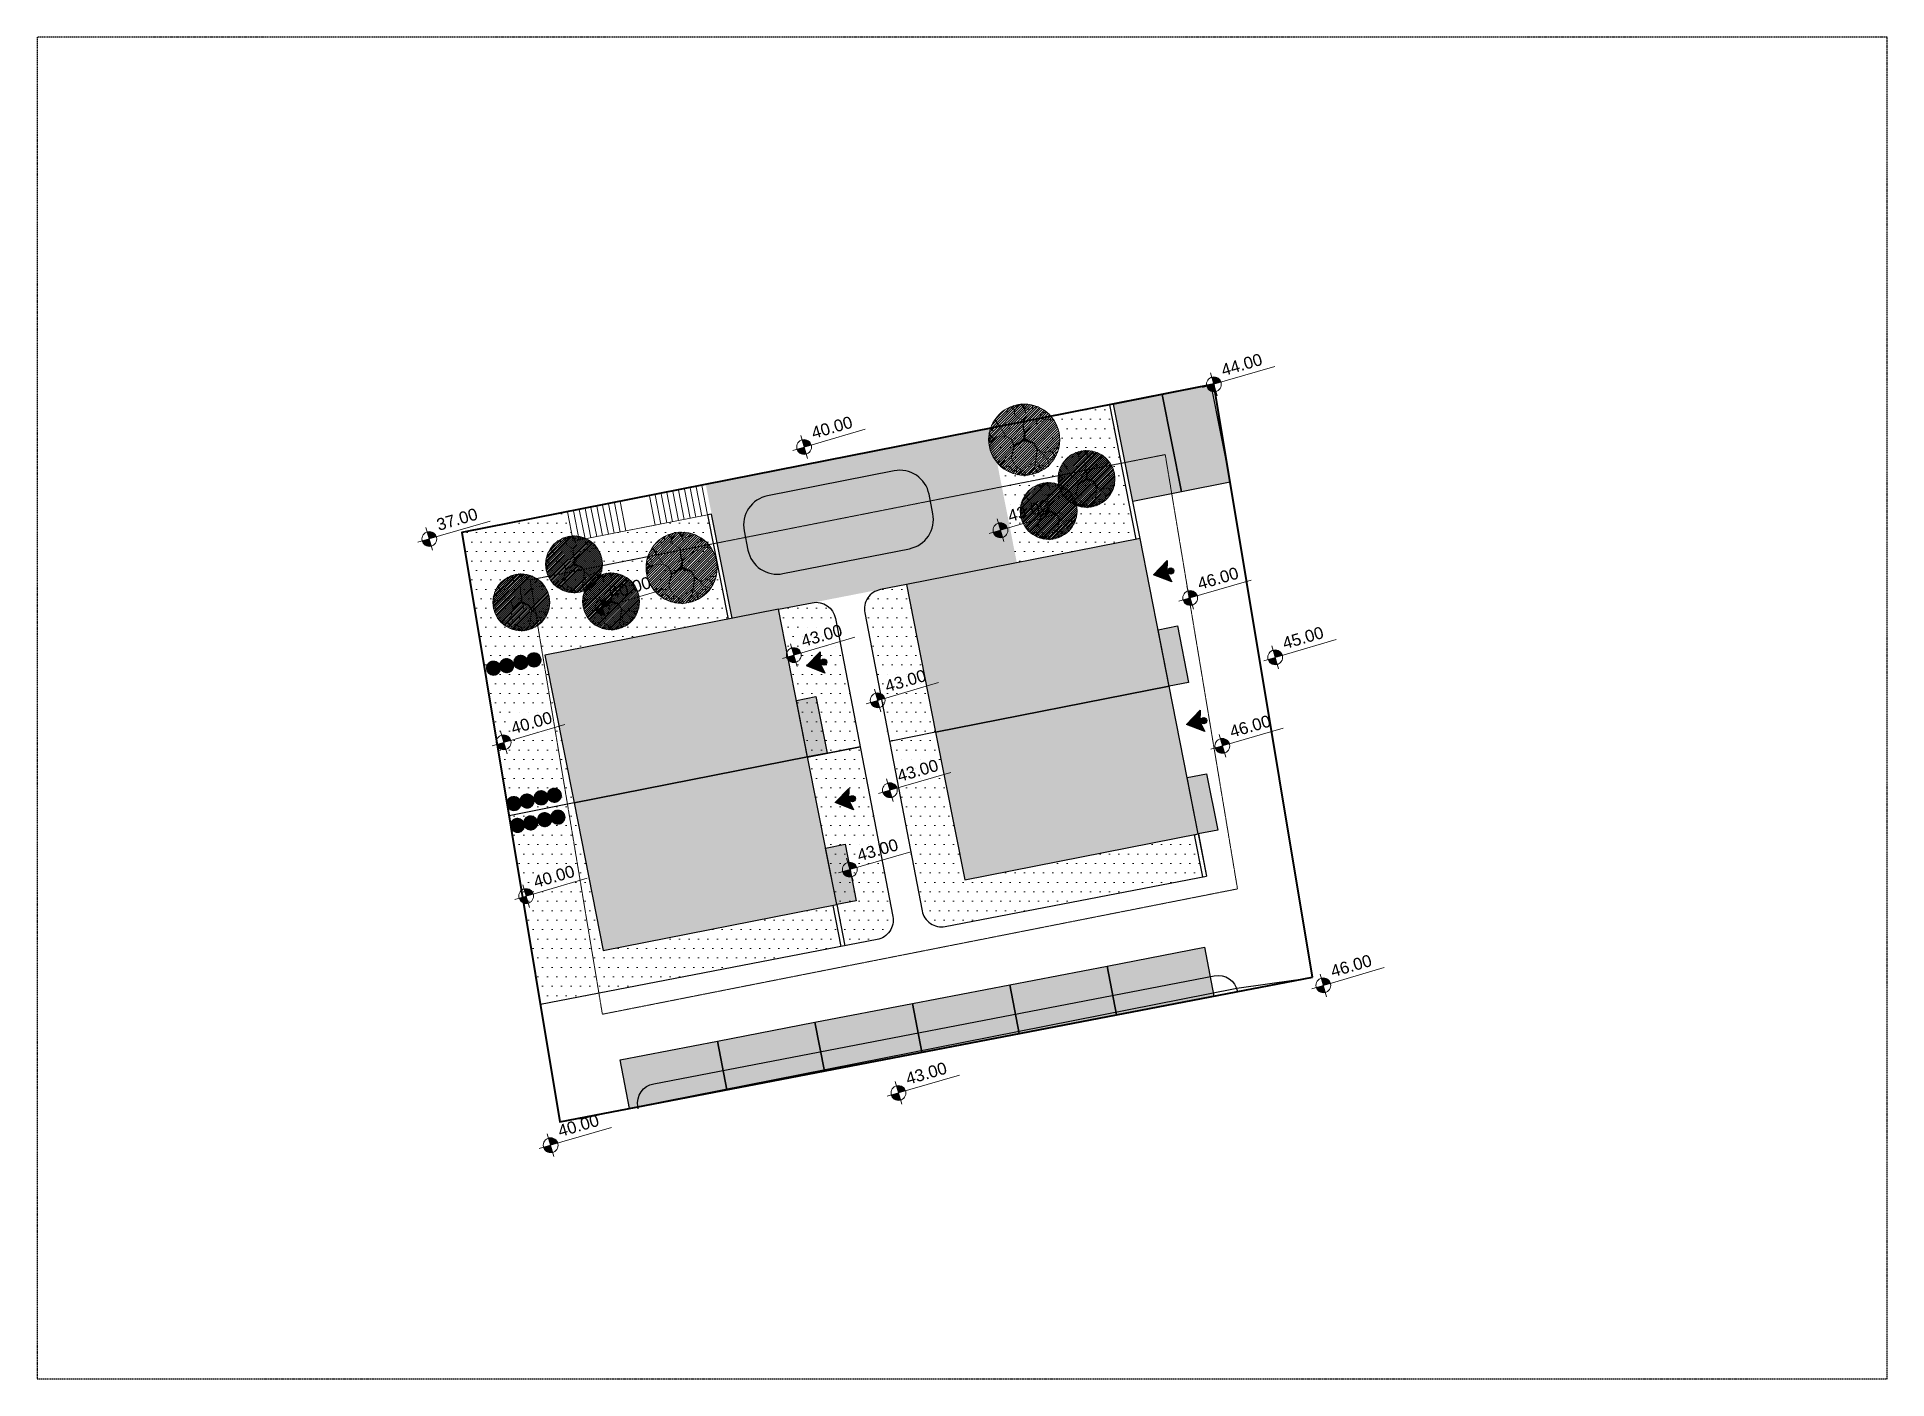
# Model space of a CAD drawing. Header units: millimetres. Extents: x 694231 to 734331, y 4486031 to 4541543.
# Drawn here: x 694231 to 703557, y 4505419 to 4512181 of the extents above; entities that cross this region are included whole.
import ezdxf
from ezdxf.enums import TextEntityAlignment as Align

# ---------------------------------------------------------------- set-up
doc = ezdxf.new("R2010")
doc.units = ezdxf.units.MM
for name, pattern in [('022_ATASEHIR MODERN_ABL_TASIYICI_110-120$0$HIDDEN', [9.525, 6.35, -3.175]), ('AI-Linetype-22', [3.2004, 1.6002, -1.6002]), ('HIDDEN', [0.375, 0.25, -0.125])]:
    doc.linetypes.add(name, pattern=pattern)
for name, color, linetype, lineweight in [('_P10_İ_GirişBina', 250, 'Continuous', 15), ('_P3_S_Duvar_Ç', 7, 'Continuous', 30), ('_P6_BT_Yesil_T', 87, 'Continuous', 5), ('A-merdiven betonarme', 41, 'HIDDEN', 9), ('BS_09_AĞAÇ', 3, 'Continuous', 0), ('DERE_TARAMA', 152, 'Continuous', 0), ('VAZİYET PLANI KOT SEMBOL BS(M)', 2, 'Continuous', 18), ('VAZİYET PLANI KOT YAZI BS(M)', 1, 'Continuous', 18)]:
    doc.layers.add(name, color=color, linetype=linetype, lineweight=lineweight)
doc.layers.add('_P2_D_5_T', color=7, linetype='Continuous', lineweight=20, true_color=0x51565c)
doc.styles.add('LYO_LJD', font='times.ttf')
doc.styles.add('on02.0mm-Arial', font='arial.ttf', dxfattribs={"height": 2})
pattern_1 = [(0, (-19595.13, -39837.417), (23.8125, 47.625), [0, -47.625])]

# ---------------------------------------------------------------- blocks, each defined once
blk = doc.blocks.new('G_BINA')
at = {"layer": '_P10_İ_GirişBina'}
h = blk.add_hatch(color=31, dxfattribs=at)
h.dxf.hatch_style = 1
h.paths.add_polyline_path([(-0.393, -0.098), (0, 0.488), (0.393, -0.098), (0, 0)])
h = blk.add_hatch(color=31, dxfattribs=at)
h.dxf.hatch_style = 1
edge = h.paths.add_edge_path()
edge.add_arc((0, -0.144), 0.109, 0, 360)
at = {"layer": '_P10_İ_GirişBina', "lineweight": 30}
blk.add_lwpolyline([(-0.393, -0.098), (0, 0.488), (0.393, -0.098), (0, 0)], close=True, dxfattribs=at)
blk.add_circle((0, -0.144), 0.109, dxfattribs=at)
at = {"layer": '_P10_İ_GirişBina', "insert": (0.003, 0.355), "char_height": 0.34, "width": 1.584, "attachment_point": 2, "style": 'LYO_LJD'}
blk.add_mtext('{\\fArial Narrow|b0|i0|c162|p34;G}', dxfattribs=at)
blk = doc.blocks.new('*U2')
at = {"layer": 'VAZİYET PLANI KOT SEMBOL BS(M)', "extrusion": (-3.94233e-09, -3.15733e-08, 1)}
h = blk.add_hatch(color=5, dxfattribs=at)
h.dxf.hatch_style = 1
h.paths.add_polyline_path([(0, 7.8), (0, 0), (7.8, 0, 0.414214)])
h.paths.add_polyline_path([(0, 0), (-7.8, 0, 0.414214), (0, -7.8)])
at = {"layer": 'VAZİYET PLANI KOT SEMBOL BS(M)', "color": 5, "extrusion": (-3.94233e-09, -3.15733e-08, 1)}
blk.add_line((12.4, 0, 0), (66.4, 0, 0), dxfattribs=at)
for points in [[(-12.4, 0), (12.4, 0)], [(0, 12.4), (0, -12.4)]]:
    blk.add_lwpolyline(points, dxfattribs=at)
blk.add_circle((0, 0), 7.75, dxfattribs=at)
at = {"layer": 'VAZİYET PLANI KOT YAZI BS(M)', "extrusion": (-3.94233e-09, -3.15733e-08, 1), "style": 'on02.0mm-Arial'}
for tag, p in [('BDK', (11.8, 1.5)), ('TZK', (11.8, -18.4))]:
    blk.add_attdef(tag, text='', height=12.5, dxfattribs=at).set_placement(p, align=Align.BOTTOM_LEFT)
blk = doc.blocks.new('ereff')
at = {"true_color": 0xc7c8ca}
h = blk.add_hatch(color=9, dxfattribs=at)
h.dxf.hatch_style = 1
h.paths.add_polyline_path([(-1458.1, -4329.9), (-1208.1, -4329.9), (-1208.1, -4829.9), (-1458.1, -4829.9)])
at = {"color": 30, "true_color": 0xf8991e}
blk.add_lwpolyline([(-1458.1, -4329.9), (-1208.1, -4329.9), (-1208.1, -4829.9), (-1458.1, -4829.9), (-1458.1, -4329.9)], dxfattribs=at)
blk = doc.blocks.new('QuercusRubra')
at = {"layer": 'BS_09_AĞAÇ', "ltscale": 0.1, "true_color": 0x64815a}
h = blk.add_hatch(dxfattribs=at)
h.set_pattern_fill('ANSI31', color=77, scale=0.030992, angle=322.6119)
h.set_pattern_definition([(7.611940797, (-1785412.38719, -1842232.42255), (-0.013034216255, 0.0975318525524), [])])
edge = h.paths.add_edge_path()
edge.add_arc((0, 0), 2, 322.6119, 682.6119)
at = {"layer": 'BS_09_AĞAÇ', "color": 116}
for points in [[(-1.5, 1.01), (-1.69, 1.06)], [(-1.43, 1.19), (-1.66, 1.11)], [(-1.05, 1.03), (-1.57, 1.25)], [(-1.22, 1.09), (-1.49, 1.01)], [(-1.32, 1.15), (-1.43, 1.41)], [(-1.37, 1.3), (-1.34, 1.51)], [(-1.08, 1.41), (-1.12, 1.65)], [(-0.67, 1.42), (-0.62, 1.92)], [(0.13, 1.79), (0.3, 1.94)], [(0.41, 1.4), (0.68, 1.89)], [(0.57, 1.69), (0.51, 1.94)], [(0.52, 1.61), (0.95, 1.76)], [(0.98, 1.12), (1.17, 1.65)], [(1.07, 1.4), (1.07, 1.71)], [(1.09, 1.4), (1.36, 1.48)], [(1.2, 1.22), (1.75, 1)], [(1.45, 1.11), (1.55, 1.28)], [(-1.49, 1.01), (-1.78, 0.91)], [(1.55, 0.55), (1.94, 0.49)], [(1.65, 0.17), (2, -0.14)], [(1.74, 0.52), (1.89, 0.7)], [(1.82, 0.24), (2, 0.15)], [(1.85, 0.02), (2.01, 0.08)], [(-1.81, -0.07), (-2, -0.17)], [(-1.56, -0.25), (-1.98, -0.34)], [(-1.57, -0.96), (-1.61, -0.62), (-1.96, -0.48)], [(-1.78, -0.56), (-1.91, -0.62)], [(-1.72, -0.87), (-1.8, -0.88)], [(-1.28, -0.93), (-1.44, -1.17), (-1.56, -1.22)], [(-1.28, -0.96), (-1.08, -1.4), (-1.11, -1.68)], [(-1.46, -1.05), (-1.67, -1.14)], [(-1.23, -1.34), (-1.5, -1.35)], [(-1.18, -1.22), (-1.31, -1.52)], [(-1.25, -1.42), (-1.18, -1.65)], [(-0.23, -1.37), (-0.5, -1.61), (-1.03, -1.72)], [(-0.78, -1.67), (-0.76, -1.84)], [(-0.48, -1.78), (-0.61, -1.89)], [(-0.5, -1.61), (-0.47, -1.96)], [(-0.17, -1.63), (-0.35, -1.95)], [(-0.24, -1.77), (-0.1, -1.98)], [(-0.1, -1.73), (0.07, -1.97)], [(0.36, -1.7), (0.23, -2)], [(0.37, -1.58), (0.61, -1.91)], [(0.68, -1.34), (1.06, -1.72)], [(0.84, -1.5), (0.81, -1.85)], [(0.99, -1.38), (1.27, -1.58)], [(1.32, -1.29), (1.42, -1.4)]]:
    blk.add_lwpolyline(points, dxfattribs=at)
for points in [[(-0.7, 0.78, 0.05, 0, 0), (-1.04, 1.05, 0, 0, 0), (-1.09, 1.4, 0, 0, 0), (-1.21, 1.61, 0, 0, 0)], [(0.62, 0.91, 0.05, 0, 0), (1, 0.97, 0, 0, 0), (0.98, 1.11, 0, 0, 0), (1.44, 1.39, 0, 0, 0)], [(1.03, 0.31, 0.05, 0, 0), (1.65, 0.17, 0, 0, 0), (1.98, 0.37, 0, 0, 0)], [(0.26, -0.87, 0.0834, 0.05, 0), (-0.24, -1.37, 0.05, 0, 0), (-1.19, -1.22, 0, 0, 0), (-1.88, -0.76, 0, 0, 0)], [(-1.18, -0.34, 0.05, 0.05, 0), (-1.27, -0.68, 0.05, 0, 0), (-1.28, -0.93, 0, 0, 0), (-1.72, -1.03, 0, 0, 0)], [(-0.23, -1.37, 0.05, 0, 0), (-0.12, -1.74, 0, 0, 0), (-0.24, -1.96, 0, 0, 0)], [(0.35, -1.25, 0.05, 0, 0), (0.37, -1.98, 0, 0, 0)]]:
    blk.add_lwpolyline(points, format="xyseb", dxfattribs=at)
at = {"layer": 'BS_09_AĞAÇ', "color": 36}
for points in [[(0, 0, 0.167, 0.0834, 0), (-0.67, 0.05, 0.0834, 0.05, 0), (-0.55, 0.47, 0.05, 0.0334, 0), (-0.7, 0.78, 0.0334, 0.0334, 0), (-0.67, 1.03, 0.05, 0, 0), (-0.67, 1.4, 0, 0, 0), (-0.93, 1.77, 0, 0, 0)], [(0, 0, 0.167, 0.0834, 0), (0.26, 0.29, 0.0834, 0.0834, 0), (0.35, 0.54, 0.0834, 0.05, 0), (0.61, 0.9, 0.05, 0, 0), (0.4, 1.4, 0, 0, 0), (0.13, 1.8, 0, 0, 0), (0.1, 1.96, 0, 0, 0)], [(-0.67, 0.05, 0.0834, 0.05, 0), (-1.18, -0.35, 0.05, 0, 0), (-1.41, -0.34, 0, 0, 0), (-1.75, -0.11, 0, 0, 0), (-1.98, 0.14, 0, 0, 0)], [(0, 0, 0.167, 0.0834, 0), (0.31, -0.48, 0.0834, 0.0834, 0), (0.26, -0.85, 0.0834, 0.05, 0), (0.36, -1.25, 0.05, 0, 0), (0.99, -1.39, 0, 0, 0), (1.65, -1.19, 0, 0, 0)], [(0.28, 0.29, 0.0834, 0.05, 0), (1.02, 0.32, 0.05, 0, 0), (1.55, 0.55, 0, 0, 0), (1.79, 0.81, 0, 0, 0)]]:
    blk.add_lwpolyline(points, format="xyseb", dxfattribs=at)
at = {"layer": 'BS_09_AĞAÇ'}
blk.add_circle((0, 0), 2, dxfattribs=at)

msp = doc.modelspace()

# ---------------------------------------------------------------- hatches: boundary and pattern name
at = {"lineweight": 80, "true_color": 0x904637}
h = msp.add_hatch(color=17, dxfattribs=at)
h.dxf.hatch_style = 1
edge = h.paths.add_edge_path()
edge.add_arc((700112.5, 4508736.4), 15.3, 0, 360)
h.paths.add_polyline_path([(700117.9, 4508681.3), (700026.1, 4508717.7), (700094.6, 4508788.7), (700092.8, 4508732.1)])
h.paths.add_polyline_path([(700123.8, 4508705.5), (700109.8, 4508770.2), (700013, 4508749.3), (700027, 4508684.5)], flags=9)
h.paths.add_polyline_path([(700085.2, 4508165.6), (699938.5, 4508909.9), (698761.2, 4508677.7), (698907.9, 4507933.4)])
h.paths.add_polyline_path([(699882.4, 4509194.1), (699980.5, 4509213.5), (700036.6, 4508929.2), (699938.5, 4508909.9)])
h.paths.add_polyline_path([(700029.2, 4508449.9), (700127.3, 4508469.2), (700183.3, 4508185), (700085.2, 4508165.6)])
h.paths.add_polyline_path([(699938.7, 4508908.6), (699791.7, 4509654.1), (698614.4, 4509422), (698761.2, 4508677.7), (699938.5, 4508909.9)])
h = msp.add_hatch(color=17, dxfattribs=at)
h.dxf.hatch_style = 1
h.paths.add_polyline_path([(698115.8, 4508552.6), (697968.8, 4509298.1), (696791.5, 4509065.9), (696938.3, 4508321.7), (698115.6, 4508553.8)])
h.paths.add_polyline_path([(698059.5, 4508838.1), (698157.7, 4508857.4), (698213.7, 4508573.2), (698115.6, 4508553.9)])
h = msp.add_hatch(color=17, dxfattribs=at)
h.dxf.hatch_style = 1
h.paths.add_polyline_path([(698206.3, 4508093.9), (698304.4, 4508113.2), (698360.4, 4507829), (698262.3, 4507809.6)])
h.paths.add_polyline_path([(698262.3, 4507809.6), (698115.6, 4508553.9), (696938.3, 4508321.7), (697085, 4507577.4), (698262.3, 4507809.6)])
at = {"layer": '_P2_D_5_T', "lineweight": 0, "true_color": 0x745e3d}
h = msp.add_hatch(dxfattribs=at)
h.set_pattern_fill('ANSI31', color=37, scale=0.005, angle=28)
h.set_pattern_definition([(73, (-19595.128716, -39837.4173), (-0.015181338000913, 0.004641400812473), [])])
h.paths.add_polyline_path([(699036.9, 4510208.9), (697602.4, 4509926.1), (697735.8, 4509252.1), (699170.5, 4509531.6)])
h.paths.add_polyline_path([(698629.1, 4509602.9), (697991.4, 4509477.2, -0.414214), (697815.2, 4509595.3), (697795.8, 4509693.4, -0.414214), (697914, 4509869.6), (698551.7, 4509995.3, -0.414214), (698727.9, 4509877.2), (698747.2, 4509779.1, -0.414214)], flags=16)
at = {"layer": '_P6_BT_Yesil_T'}
h = msp.add_hatch(dxfattribs=at)
h.set_pattern_fill('DOTS', color=256, scale=30)
h.set_pattern_definition(pattern_1)
h.paths.add_polyline_path([(699036.9, 4510208.9), (699638.6, 4510327.6), (699772.1, 4509650.3), (699170.5, 4509531.6)])
h = msp.add_hatch(dxfattribs=at)
h.set_pattern_fill('DOTS', color=256, scale=30)
h.set_pattern_definition(pattern_1)
h.paths.add_polyline_path([(696486.2, 4509005), (696373.2, 4509683.7), (696905.9, 4509787.9), (696934.7, 4509640.7), (697611.9, 4509773.2), (697715.4, 4509248.1)])
h = msp.add_hatch(dxfattribs=at)
h.set_pattern_fill('DOTS', color=256, scale=30)
h.set_pattern_definition(pattern_1)
h.paths.add_polyline_path([(698614.4, 4509422), (698482.8, 4509396.7, 0.41436), (698403.5, 4509279.6), (698528.2, 4508631.8), (698761.2, 4508677.7)])
h = msp.add_hatch(dxfattribs=at)
h.set_pattern_fill('DOTS', color=256, scale=30)
h.set_pattern_definition(pattern_1)
h.paths.add_polyline_path([(698256.2, 4509251.5, 0.414068), (698139.1, 4509330.8), (697968.8, 4509298.1), (698115.8, 4508552.6), (698380.8, 4508603.6)])
edge = h.paths.add_edge_path()
edge.add_line((698262.4, 4507809.6), (698303.4, 4507601.6))
edge.add_line((698303.4, 4507601.6), (698465.8, 4507632.9))
edge.add_arc((698446.9, 4507731.1), 100, 280.89334, 370.89334)
edge.add_line((698545.1, 4507750), (698380.8, 4508603.6))
edge.add_line((698380.8, 4508603.6), (698115.8, 4508552.6))
edge.add_line((698115.8, 4508552.6), (698262.3, 4507809.6))
edge.add_line((698262.3, 4507809.6), (698262.4, 4507809.6))
h.paths.add_polyline_path([(698283.7, 4507597.8), (698242.7, 4507805.7), (697085, 4507577.4), (696938.3, 4508321.7), (696938.3, 4508321.7), (696610.7, 4508257.1), (696769, 4507306.3)])
h = msp.add_hatch(dxfattribs=at)
h.set_pattern_fill('DOTS', color=256, scale=30)
h.set_pattern_definition(pattern_1)
h.paths.add_polyline_path([(696486.1, 4509005.7), (696610.7, 4508257.1), (696938.3, 4508321.7), (696791.5, 4509065.9)])
h = msp.add_hatch(dxfattribs=at)
h.set_pattern_fill('DOTS', color=256, scale=30)
h.set_pattern_definition(pattern_1)
h.paths.add_polyline_path([(698692.4, 4507778.3, 0.414214), (698809.5, 4507699), (700107.6, 4507948.8), (700065.6, 4508161.7), (698907.9, 4507933.4), (698761.2, 4508677.7), (698528.2, 4508631.8)])
at = {"layer": 'DERE_TARAMA'}
h = msp.add_hatch(color=133, dxfattribs=at)
h.dxf.hatch_style = 1
h.paths.add_polyline_path([(697914, 4509869.6, 0.414214), (697795.8, 4509693.4), (697815.2, 4509595.3, 0.414214), (697991.4, 4509477.2), (698629.1, 4509602.9, 0.414214), (698747.2, 4509779.1), (698727.9, 4509877.2, 0.414214), (698551.7, 4509995.3)])

# ---------------------------------------------------------------- linework, layer by layer
at = {"color": 1, "lineweight": 40}
msp.add_lwpolyline([(700660.9, 4507444.3), (700163.7, 4510431.1), (696373.2, 4509683.7), (696867.5, 4506714.3)], close=True, dxfattribs=at)
at = {"color": 5}
for points in [[(696373.2, 4509683.7), (700163.7, 4510431.1)], [(696867.5, 4506714.3), (696373.2, 4509683.7)], [(696966.1, 4506730.7), (697260, 4506792.4), (700279.7, 4507388), (700577.3, 4507429.6)], [(697260.4, 4506789.9), (700282.9, 4507371.6)]]:
    msp.add_lwpolyline(points, dxfattribs=at)
at = {"color": 1, "lineweight": 30}
for points in [[(697582.7, 4509922.2), (696373.2, 4509683.7), (696867.5, 4506714.3), (698657.9, 4507058.8)], [(698657.9, 4507058.8), (700660.9, 4507444.3)]]:
    msp.add_lwpolyline(points, dxfattribs=at)
at = {"color": 7, "lineweight": 30}
for points in [[(699938.7, 4508908.6), (699791.7, 4509654.1), (698614.4, 4509422), (698761.2, 4508677.7), (699938.5, 4508909.9)], [(698115.8, 4508552.6), (697968.8, 4509298.1), (696791.5, 4509065.9), (696938.3, 4508321.7), (698115.6, 4508553.8)], [(698059.5, 4508838.1), (698157.7, 4508857.4), (698213.7, 4508573.2), (698115.6, 4508553.9), (698059.5, 4508838.1)], [(698262.3, 4507809.6), (698115.6, 4508553.9), (696938.3, 4508321.7), (697085, 4507577.4), (698262.3, 4507809.6)]]:
    msp.add_lwpolyline(points, close=True, dxfattribs=at)
for points in [[(699882.4, 4509194.1), (699980.5, 4509213.5), (700036.6, 4508929.2), (699938.5, 4508909.9), (699882.4, 4509194.1)], [(700085.2, 4508165.6), (699938.5, 4508909.9), (698761.2, 4508677.7), (698907.9, 4507933.4), (700085.2, 4508165.6)], [(700029.2, 4508449.9), (700127.3, 4508469.2), (700183.3, 4508185), (700085.2, 4508165.6), (700029.2, 4508449.9)], [(698206.3, 4508093.9), (698304.4, 4508113.2), (698360.4, 4507829), (698262.3, 4507809.6), (698206.3, 4508093.9)]]:
    msp.add_lwpolyline(points, dxfattribs=at)
at = {"color": 8}
msp.add_lwpolyline([(697262.1, 4506780), (697260, 4506792.4, -0.406859), (697339.8, 4506907), (700165.8, 4507450.9, -0.412858), (700282.8, 4507372), (700282.9, 4507371.6)], format="xyb", dxfattribs=at)
at = {"layer": '_P3_S_Duvar_Ç', "lineweight": 30}
msp.add_line((700085.5, 4508164.4), (700127.2, 4507952.6), dxfattribs=at)
at = {"layer": '_P3_S_Duvar_Ç', "color": 3, "lineweight": 30}
for points in [[(700660.9, 4507444.3), (700163.7, 4510431.1), (696373.2, 4509683.7), (696867.5, 4506714.3), (700660.9, 4507444.3)], [(698115.6, 4508553.8), (698380.4, 4508606)], [(696867.5, 4506714.3), (700660.9, 4507444.3)]]:
    msp.add_lwpolyline(points, dxfattribs=at)
at = {"layer": '_P3_S_Duvar_Ç', "lineweight": 30}
for points in [[(699772.1, 4509650.3), (699638.6, 4510327.6)], [(699791.7, 4509654.1), (699658.2, 4510331.4)], [(697735.3, 4509252), (697631.7, 4509777.2), (697611.9, 4509773.2), (697715.7, 4509248.2)], [(698115.8, 4508552.6), (698380.8, 4508603.6)], [(698761.2, 4508677.7), (698528.2, 4508631.8)], [(696938.3, 4508321.7), (696610.7, 4508257.1)], [(700107.6, 4507948.8), (700065.6, 4508161.7), (700085.2, 4508165.6), (700127.2, 4507952.6)], [(700107.6, 4507948.8), (700127.2, 4507952.6)], [(698242.7, 4507805.7), (698283.7, 4507597.8)], [(698262.4, 4507809.6), (698303.4, 4507601.6)]]:
    msp.add_lwpolyline(points, dxfattribs=at)
at = {"layer": '_P3_S_Duvar_Ç', "color": 7, "lineweight": 30, "true_color": 0xffffff}
msp.add_lwpolyline([(697914, 4509869.6, 0.414214), (697795.8, 4509693.4), (697815.2, 4509595.3, 0.414214), (697991.4, 4509477.2), (698629.1, 4509602.9, 0.414214), (698747.2, 4509779.1), (698727.9, 4509877.2, 0.414214), (698551.7, 4509995.3), (697914, 4509869.6, 0.414214)], format="xyb", close=True, dxfattribs=at)
at = {"layer": '_P3_S_Duvar_Ç', "color": 7, "lineweight": 13}
for points in [[(697524.2, 4509908.9), (697553, 4509761.7)], [(697553.6, 4509914.7), (697582.4, 4509767.5)], [(697583.1, 4509920.5), (697611.9, 4509773.2)], [(697023.7, 4509811), (697052.5, 4509663.8)], [(697053.1, 4509816.7), (697081.9, 4509669.5)], [(697082.6, 4509822.5), (697111.4, 4509675.3)], [(697112, 4509828.3), (697140.8, 4509681.1)], [(697141.5, 4509834), (697170.3, 4509686.8)], [(697170.9, 4509839.8), (697199.7, 4509692.6)], [(697170.9, 4509839.8), (697199.7, 4509692.6)], [(697318.1, 4509868.6), (697346.9, 4509721.4)], [(697347.5, 4509874.3), (697376.3, 4509727.2)], [(697377, 4509880.1), (697405.8, 4509732.9)], [(697406.4, 4509885.9), (697435.2, 4509738.7)], [(697435.9, 4509891.6), (697464.7, 4509744.4)], [(697465.3, 4509897.4), (697494.1, 4509750.2)], [(697494.8, 4509903.2), (697523.6, 4509756)], [(696905.9, 4509787.9), (696934.7, 4509640.7)], [(696935.4, 4509793.7), (696964.2, 4509646.5)], [(696964.8, 4509799.5), (696993.6, 4509652.3)], [(696994.2, 4509805.2), (697023, 4509658)], [(697611.9, 4509773.2), (697199.7, 4509692.6)], [(697199.7, 4509692.6), (697346.9, 4509721.4)], [(697611.9, 4509773.2), (697611.9, 4509773.2)], [(697199.7, 4509692.6), (696934.7, 4509640.7)]]:
    msp.add_lwpolyline(points, dxfattribs=at)
at = {"layer": '_P3_S_Duvar_Ç', "lineweight": 30}
for points in [[(698614.4, 4509422), (698482.8, 4509396.7, 0.41436), (698403.5, 4509279.6), (698692.4, 4507778.3, 0.414214), (698809.5, 4507699), (700127.2, 4507952.6)], [(697968.8, 4509298.1), (698139.1, 4509330.8, -0.414068), (698256.2, 4509251.5), (698545.1, 4507750, -0.414214), (698465.8, 4507632.9), (696769, 4507306.3)]]:
    msp.add_lwpolyline(points, format="xyb", dxfattribs=at)
at = {"layer": '_P6_BT_Yesil_T', "color": 2, "linetype": '022_ATASEHIR MODERN_ABL_TASIYICI_110-120$0$HIDDEN', "lineweight": 30}
msp.add_lwpolyline([(694231.1, 4505419), (703557, 4505419), (703557, 4512181.2), (694231.1, 4512181.2)], close=True, dxfattribs=at)
at = {"layer": 'A-merdiven betonarme', "color": 4, "linetype": 'AI-Linetype-22'}
for points in [[(697081.3, 4507257), (696717, 4509445.7), (699918.5, 4510077), (700282.8, 4507888.5)], [(697081.3, 4507257), (700282.8, 4507888.5)]]:
    msp.add_lwpolyline(points, dxfattribs=at)

# ---------------------------------------------------------------- block references
at = {"lineweight": 80}
for p, rotation in [((699407.3, 4505359), 191.154320375393), ((699652.6, 4505407.4), 191.154320375393), ((704644.2, 4506980.7), 280.8933411657507), ((704153.3, 4506886.2), 280.8933411657507), ((703662.3, 4506791.7), 280.8933411657507), ((703171.3, 4506697.2), 280.8933411657507), ((702680.3, 4506602.7), 280.8933411657507), ((702189.3, 4506508.2), 280.8933411657507)]:
    msp.add_blockref('ereff', p, dxfattribs=dict(at, rotation=rotation))
at = {"layer": '_P10_İ_GirişBina', "xscale": 139.9999999410171, "yscale": 139.9999999410171, "zscale": 139.9999999410171, "rotation": 102.2110293724766}
for p in [(699927, 4509486.2), (698177.1, 4509027.1), (700092.8, 4508732.1), (698321.5, 4508338.6)]:
    msp.add_blockref('G_BINA', p, dxfattribs=at)
at = {"layer": 'BS_09_AĞAÇ'}
for p, xscale, yscale, zscale, rotation in [((699207.6, 4510152.1), 89.62945827719632, 89.62945827719632, 89.62945827719632, 37.38805920295565), ((699521.8, 4509954.4, 0), 71.70356662175706, 71.70356662175706, 71.70356662175706, 37.38805920295565), ((699330.8, 4509792.7, 0), 71.70356662175706, 71.70356662175706, 71.70356662175706, 37.38805920295565), ((696938.4, 4509524.2), 71.70356662175706, 71.70356662175706, 71.70356662175706, 37.38805920295565), ((697480.6, 4509506.7), 89.62945827719632, 89.62945827719632, 89.62945827719632, 37.38805920295565), ((696672.2, 4509332.5), 71.70356662175706, 71.70356662175706, 71.70356662175706, 37.38805920295565), ((697125.2, 4509337.1, 0), 71.70356662175706, 71.70356662175706, 71.70356662175706, 37.38805920295565), ((696599, 4509013.5), 17.92589165543927, 17.92589165543927, 17.92589165543927, 37.3880592029556), ((696670, 4509029.9), 17.92589165543927, 17.92589165543927, 17.92589165543927, 37.3880592029556), ((696736.5, 4509042.6), 17.92589165543927, 17.92589165543927, 17.92589165543927, 37.3880592029556), ((696532.5, 4509000.8), 17.92589165543927, 17.92589165543927, 17.92589165543927, 37.3880592029556), ((696838.7, 4508360.4), 17.92589165543927, 17.92589165543927, 17.92589165543927, 37.3880592029556), ((696634.7, 4508318.6), 17.92589165543927, 17.92589165543927, 17.92589165543927, 37.3880592029556), ((696701.2, 4508331.3), 17.92589165543927, 17.92589165543927, 17.92589165543927, 37.3880592029556), ((696772.2, 4508347.7), 17.92589165543927, 17.92589165543927, 17.92589165543927, 37.3880592029556), ((696653, 4508208.3), 17.92589165543927, 17.92589165543927, 17.92589165543927, 37.3880592029556), ((696719.5, 4508221), 17.92589165543927, 17.92589165543927, 17.92589165543927, 37.3880592029556), ((696790.5, 4508237.4), 17.92589165543927, 17.92589165543927, 17.92589165543927, 37.3880592029556), ((696857, 4508250.1), 17.92589165543927, 17.92589165543927, 17.92589165543927, 37.3880592029556)]:
    msp.add_blockref('QuercusRubra', p, dxfattribs=dict(at, xscale=xscale, yscale=yscale, zscale=zscale, rotation=rotation))
at = {"layer": 'VAZİYET PLANI KOT SEMBOL BS(M)', "extrusion": (-4.99228e-08, 1.83037e-08, 1)}
ref = msp.add_blockref('*U2', (700163.7, 4510431.1, 0), dxfattribs=dict(at, xscale=4.821428571428654, yscale=4.821428571428654, zscale=4.821428571428654, rotation=16.29144000276388))
ref.add_attrib('BDK', '44.00', dxfattribs={"layer": 'VAZİYET PLANI KOT YAZI BS(M)', "extrusion": (-4.48498e-08, -1.31077e-08, 1), "height": 60.27, "rotation": 16.29144, "style": 'on02.0mm-Arial'}).set_placement((700216.3, 4510454.3, -0.1), align=Align.BOTTOM_LEFT)
ref = msp.add_blockref('*U2', (698098.1, 4510115.1, 0), dxfattribs=dict(at, xscale=4.821428571428654, yscale=4.821428571428654, zscale=4.821428571428654, rotation=16.29144000276388))
ref.add_attrib('BDK', '40.00', dxfattribs={"layer": 'VAZİYET PLANI KOT YAZI BS(M)', "extrusion": (-4.48498e-08, -1.31077e-08, 1), "height": 60.27, "rotation": 16.29144, "style": 'on02.0mm-Arial'}).set_placement((698150.7, 4510138.3, -0.1), align=Align.BOTTOM_LEFT)
ref = msp.add_blockref('*U2', (699087.9, 4509695.7, 0), dxfattribs=dict(at, xscale=4.821428571428654, yscale=4.821428571428654, zscale=4.821428571428654, rotation=16.29144000276388))
ref.add_attrib('BDK', '43.00', dxfattribs={"layer": 'VAZİYET PLANI KOT YAZI BS(M)', "color": 6, "extrusion": (-4.48498e-08, -1.31077e-08, 1), "height": 60.27, "rotation": 16.29144, "style": 'on02.0mm-Arial'}).set_placement((699140.5, 4509718.9, -0.1), align=Align.BOTTOM_LEFT)
ref = msp.add_blockref('*U2', (696208.5, 4509652, 0), dxfattribs=dict(at, xscale=4.821428571428654, yscale=4.821428571428654, zscale=4.821428571428654, rotation=16.29144000276388))
ref.add_attrib('BDK', '37.00', dxfattribs={"layer": 'VAZİYET PLANI KOT YAZI BS(M)', "extrusion": (-4.48498e-08, -1.31077e-08, 1), "height": 60.27, "rotation": 16.29144, "style": 'on02.0mm-Arial'}).set_placement((696261.1, 4509675.2, -0.1), align=Align.BOTTOM_LEFT)
ref = msp.add_blockref('*U2', (697081.8, 4509307, 0), dxfattribs=dict(at, xscale=4.821428571428654, yscale=4.821428571428654, zscale=4.821428571428654, rotation=16.29144000276388))
ref.add_attrib('BDK', '40.00', dxfattribs={"layer": 'VAZİYET PLANI KOT YAZI BS(M)', "color": 6, "extrusion": (-4.48498e-08, -1.31077e-08, 1), "height": 60.27, "rotation": 16.29144, "style": 'on02.0mm-Arial'}).set_placement((697134.4, 4509330.1, -0.1), align=Align.BOTTOM_LEFT)
ref = msp.add_blockref('*U2', (700044.3, 4509354.7, 0), dxfattribs=dict(at, xscale=4.821428571428654, yscale=4.821428571428654, zscale=4.821428571428654, rotation=16.29144000276388))
ref.add_attrib('BDK', '46.00', dxfattribs={"layer": 'VAZİYET PLANI KOT YAZI BS(M)', "color": 6, "extrusion": (-4.48498e-08, -1.31077e-08, 1), "height": 60.27, "rotation": 16.29144, "style": 'on02.0mm-Arial'}).set_placement((700096.9, 4509377.9, -0.1), align=Align.BOTTOM_LEFT)
ref = msp.add_blockref('*U2', (698046.2, 4509066.5, 0), dxfattribs=dict(at, xscale=4.821428571428654, yscale=4.821428571428654, zscale=4.821428571428654, rotation=16.29144000276388))
ref.add_attrib('BDK', '43.00', dxfattribs={"layer": 'VAZİYET PLANI KOT YAZI BS(M)', "color": 6, "extrusion": (-4.48498e-08, -1.31077e-08, 1), "height": 60.27, "rotation": 16.29144, "style": 'on02.0mm-Arial'}).set_placement((698098.8, 4509089.6, -0.1), align=Align.BOTTOM_LEFT)
ref = msp.add_blockref('*U2', (700472.8, 4509055.2, 0), dxfattribs=dict(at, xscale=4.821428571428654, yscale=4.821428571428654, zscale=4.821428571428654, rotation=16.29144000276388))
ref.add_attrib('BDK', '45.00', dxfattribs={"layer": 'VAZİYET PLANI KOT YAZI BS(M)', "extrusion": (-4.48498e-08, -1.31077e-08, 1), "height": 60.27, "rotation": 16.29144, "style": 'on02.0mm-Arial'}).set_placement((700525.4, 4509078.3, -0.1), align=Align.BOTTOM_LEFT)
ref = msp.add_blockref('*U2', (698468.9, 4508838.4, 0), dxfattribs=dict(at, xscale=4.821428571428654, yscale=4.821428571428654, zscale=4.821428571428654, rotation=16.29144000276388))
ref.add_attrib('BDK', '43.00', dxfattribs={"layer": 'VAZİYET PLANI KOT YAZI BS(M)', "color": 6, "extrusion": (-4.48498e-08, -1.31077e-08, 1), "height": 60.27, "rotation": 16.29144, "style": 'on02.0mm-Arial'}).set_placement((698521.5, 4508861.6, -0.1), align=Align.BOTTOM_LEFT)
ref = msp.add_blockref('*U2', (696583.8, 4508626.8, 0), dxfattribs=dict(at, xscale=4.821428571428654, yscale=4.821428571428654, zscale=4.821428571428654, rotation=16.29144000276388))
ref.add_attrib('BDK', '40.00', dxfattribs={"layer": 'VAZİYET PLANI KOT YAZI BS(M)', "color": 6, "extrusion": (-4.48498e-08, -1.31077e-08, 1), "height": 60.27, "rotation": 16.29144, "style": 'on02.0mm-Arial'}).set_placement((696636.4, 4508650, -0.1), align=Align.BOTTOM_LEFT)
ref = msp.add_blockref('*U2', (700206.5, 4508609.3, 0), dxfattribs=dict(at, xscale=4.821428571428654, yscale=4.821428571428654, zscale=4.821428571428654, rotation=16.29144000276388))
ref.add_attrib('BDK', '46.00', dxfattribs={"layer": 'VAZİYET PLANI KOT YAZI BS(M)', "color": 6, "extrusion": (-4.48498e-08, -1.31077e-08, 1), "height": 60.27, "rotation": 16.29144, "style": 'on02.0mm-Arial'}).set_placement((700259.1, 4508632.4, -0.1), align=Align.BOTTOM_LEFT)
ref = msp.add_blockref('*U2', (698530.6, 4508386, 0), dxfattribs=dict(at, xscale=4.821428571428654, yscale=4.821428571428654, zscale=4.821428571428654, rotation=16.29144000276388))
ref.add_attrib('BDK', '43.00', dxfattribs={"layer": 'VAZİYET PLANI KOT YAZI BS(M)', "color": 6, "extrusion": (-4.48498e-08, -1.31077e-08, 1), "height": 60.27, "rotation": 16.29144, "style": 'on02.0mm-Arial'}).set_placement((698583.2, 4508409.2, -0.1), align=Align.BOTTOM_LEFT)
ref = msp.add_blockref('*U2', (698328.3, 4507985.8, 0), dxfattribs=dict(at, xscale=4.821428571428654, yscale=4.821428571428654, zscale=4.821428571428654, rotation=16.29144000276388))
ref.add_attrib('BDK', '43.00', dxfattribs={"layer": 'VAZİYET PLANI KOT YAZI BS(M)', "color": 6, "extrusion": (-4.48498e-08, -1.31077e-08, 1), "height": 60.27, "rotation": 16.29144, "style": 'on02.0mm-Arial'}).set_placement((698380.9, 4508009, -0.1), align=Align.BOTTOM_LEFT)
ref = msp.add_blockref('*U2', (696697, 4507852.3, 0), dxfattribs=dict(at, xscale=4.821428571428654, yscale=4.821428571428654, zscale=4.821428571428654, rotation=16.29144000276388))
ref.add_attrib('BDK', '40.00', dxfattribs={"layer": 'VAZİYET PLANI KOT YAZI BS(M)', "color": 6, "extrusion": (-4.48498e-08, -1.31077e-08, 1), "height": 60.27, "rotation": 16.29144, "style": 'on02.0mm-Arial'}).set_placement((696749.6, 4507875.5, -0.1), align=Align.BOTTOM_LEFT)
ref = msp.add_blockref('*U2', (700715.5, 4507402.3, 0), dxfattribs=dict(at, xscale=4.821428571428654, yscale=4.821428571428654, zscale=4.821428571428654, rotation=16.29144000276388))
ref.add_attrib('BDK', '46.00', dxfattribs={"layer": 'VAZİYET PLANI KOT YAZI BS(M)', "extrusion": (-4.48498e-08, -1.31077e-08, 1), "height": 60.27, "rotation": 16.29144, "style": 'on02.0mm-Arial'}).set_placement((700768.1, 4507425.5, -0.1), align=Align.BOTTOM_LEFT)
ref = msp.add_blockref('*U2', (698573.7, 4506860.4, 0), dxfattribs=dict(at, xscale=4.821428571428654, yscale=4.821428571428654, zscale=4.821428571428654, rotation=16.29144000276388))
ref.add_attrib('BDK', '43.00', dxfattribs={"layer": 'VAZİYET PLANI KOT YAZI BS(M)', "extrusion": (-4.48498e-08, -1.31077e-08, 1), "height": 60.27, "rotation": 16.29144, "style": 'on02.0mm-Arial'}).set_placement((698626.3, 4506883.6, -0.1), align=Align.BOTTOM_LEFT)
ref = msp.add_blockref('*U2', (696820.2, 4506597.1, 0), dxfattribs=dict(at, xscale=4.821428571428654, yscale=4.821428571428654, zscale=4.821428571428654, rotation=16.29144000276388))
ref.add_attrib('BDK', '40.00', dxfattribs={"layer": 'VAZİYET PLANI KOT YAZI BS(M)', "extrusion": (-4.48498e-08, -1.31077e-08, 1), "height": 60.27, "rotation": 16.29144, "style": 'on02.0mm-Arial'}).set_placement((696872.8, 4506620.3, -0.1), align=Align.BOTTOM_LEFT)

doc.saveas('drawing.dxf')
